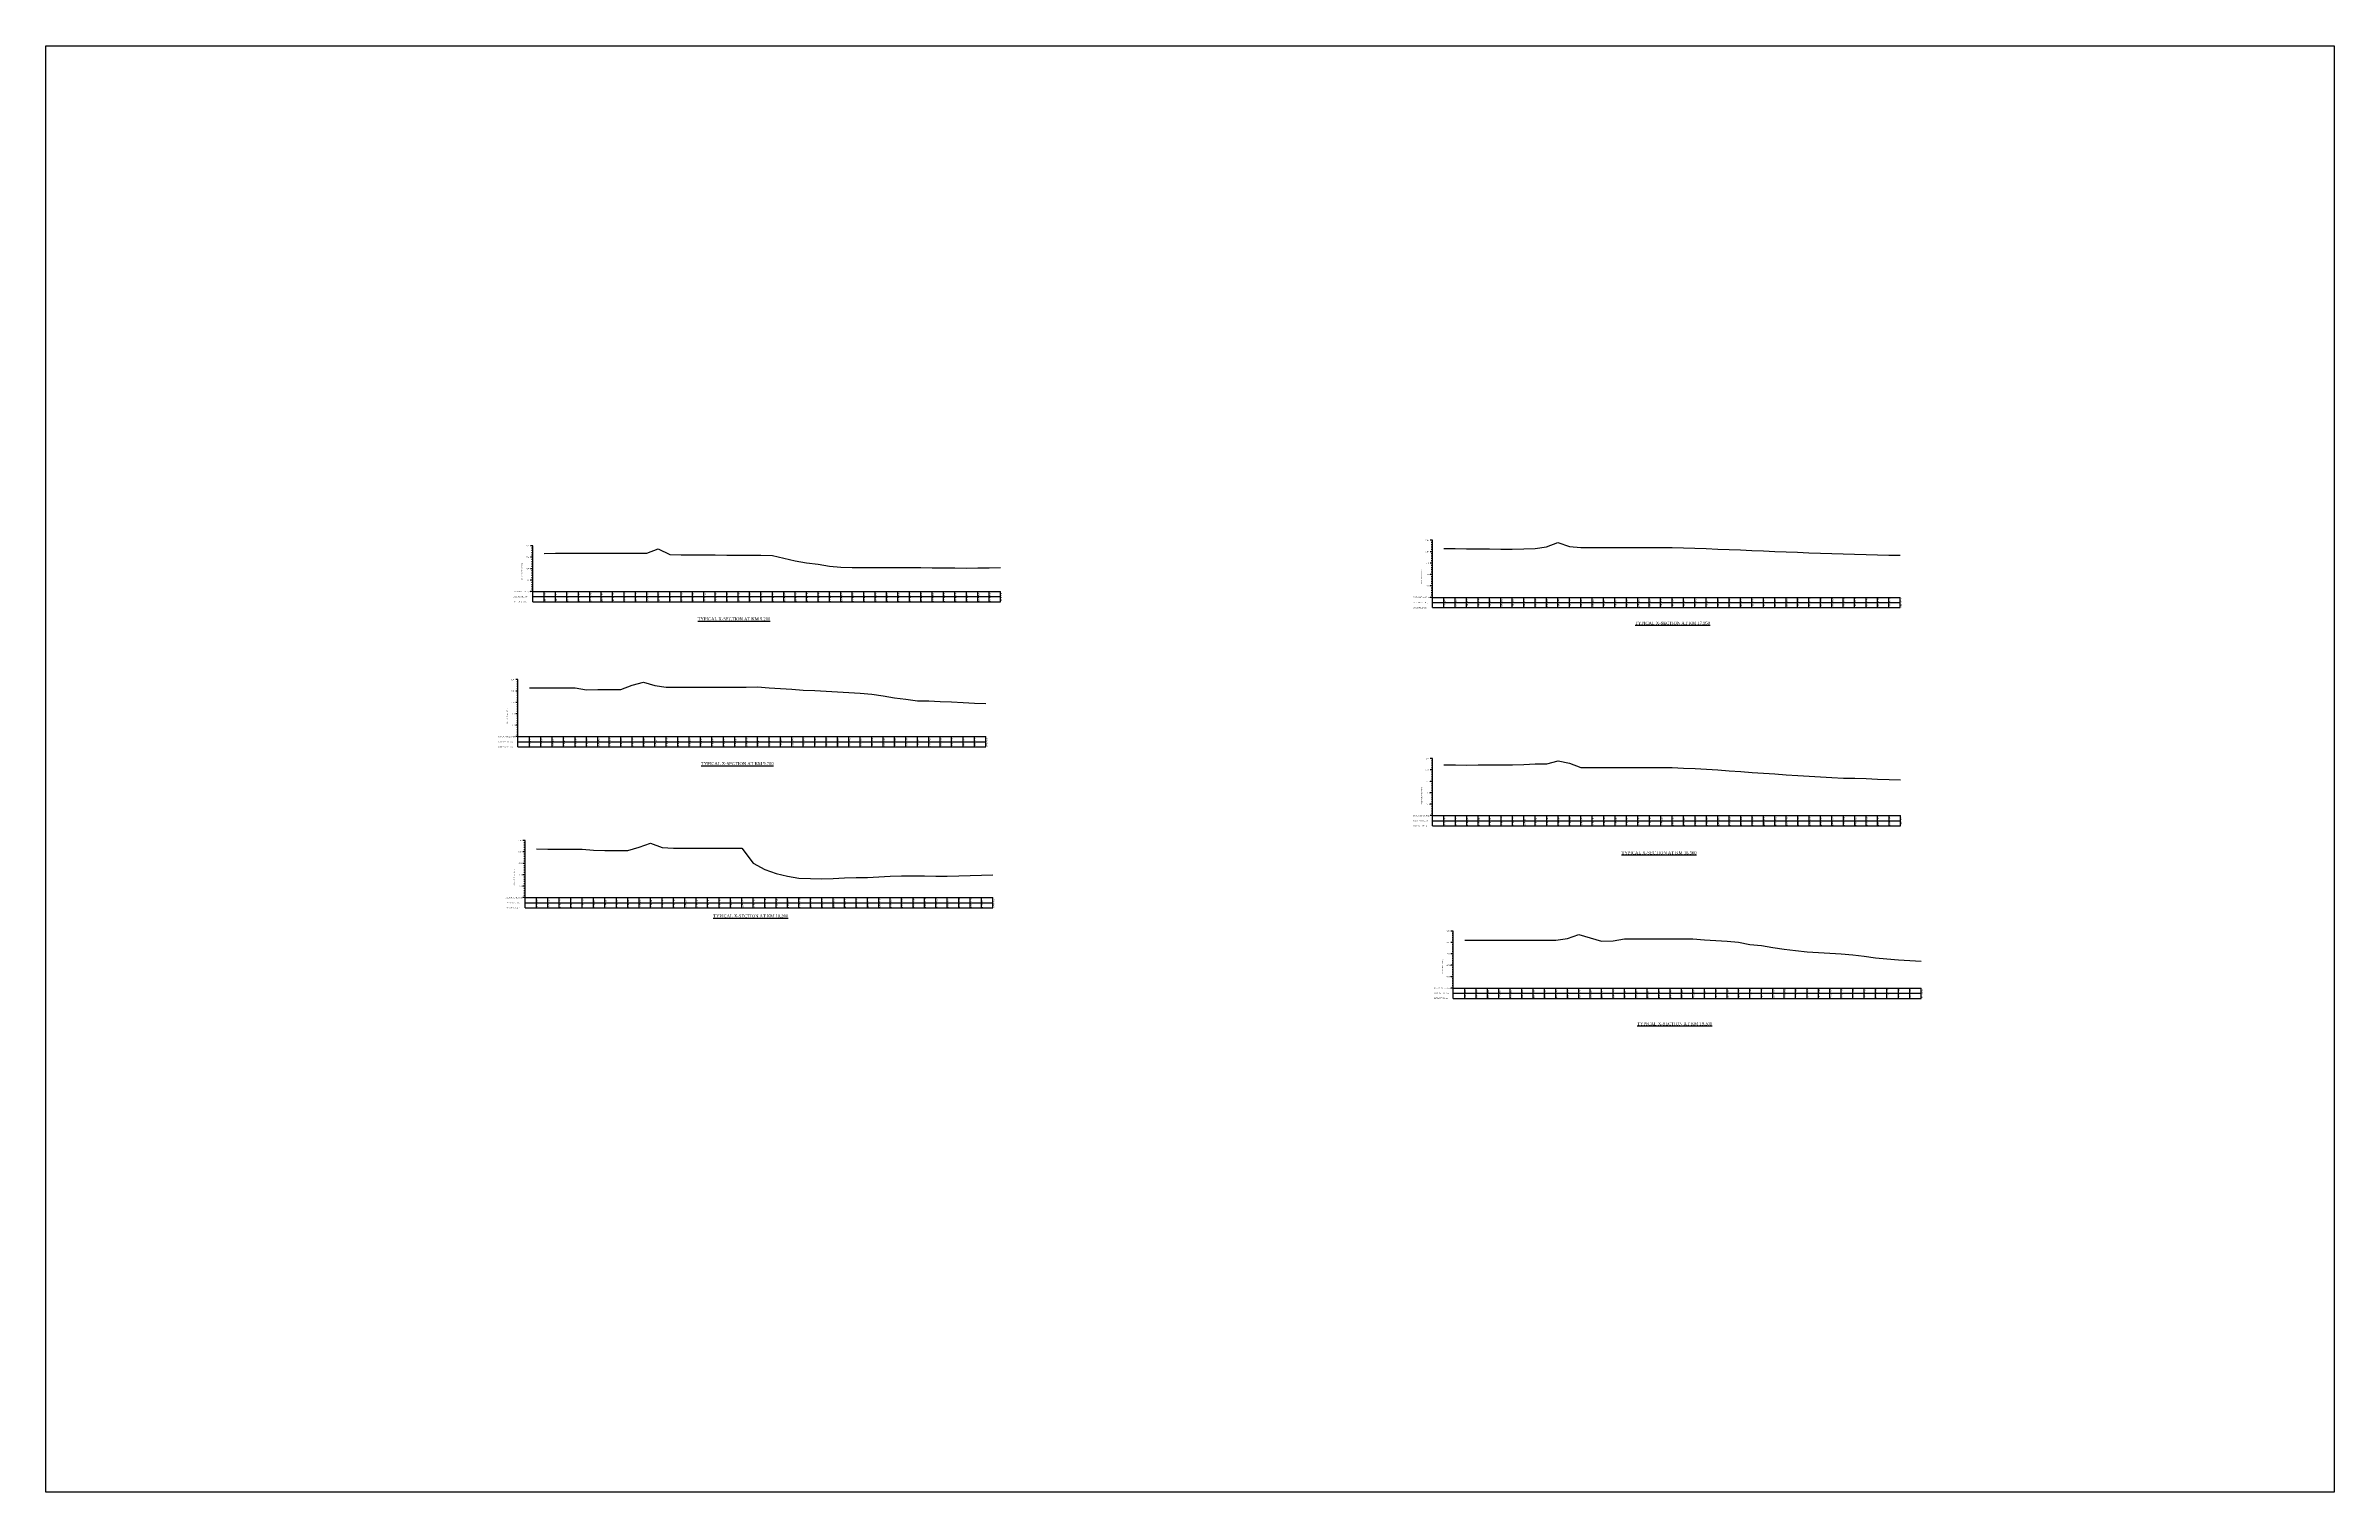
# Model space of a CAD drawing. Header units: metres. Extents: x -148477 to 168932, y -55673 to -2736.
# Drawn here: x -66486 to -65483, y -21234 to -20600 of the extents above; entities that cross this region are included whole.
import ezdxf

# ---------------------------------------------------------------- set-up
doc = ezdxf.new("R2010")
doc.units = ezdxf.units.M
doc.styles.add('liza', font='times.ttf', dxfattribs={"height": 2})
doc.styles.get("Standard").update_dxf_attribs({"font": 'times.ttf'})

msp = doc.modelspace()

# ---------------------------------------------------------------- linework, layer by layer
at = {"color": 3, "linetype": 'Continuous', "lineweight": -3, "ltscale": 0.5}
for p, q in [((-66272.4233, -20819.3123), (-66273.4233, -20819.3123)), ((-66272.4233, -20824.3123), (-66273.4233, -20824.3123)), ((-66272.4233, -20820.3123), (-66272.9233, -20820.3123)), ((-66272.4233, -20821.3123), (-66272.9233, -20821.3123)), ((-66272.4233, -20822.3123), (-66272.9233, -20822.3123)), ((-66272.4233, -20823.3123), (-66272.9233, -20823.3123)), ((-66272.4233, -20843.8123), (-66272.4233, -20819.3123)), ((-65878.2593, -20816.8607), (-65879.2593, -20816.8607)), ((-65878.2593, -20821.8607), (-65879.2593, -20821.8607)), ((-65878.2593, -20817.8607), (-65878.7593, -20817.8607)), ((-65878.2593, -20818.8607), (-65878.7593, -20818.8607)), ((-65878.2593, -20819.8607), (-65878.7593, -20819.8607)), ((-65878.2593, -20820.8607), (-65878.7593, -20820.8607)), ((-65878.2593, -20822.8607), (-65878.7593, -20822.8607)), ((-65878.2593, -20823.8607), (-65878.7593, -20823.8607)), ((-65878.2593, -20846.3607), (-65878.2593, -20816.8607)), ((-66272.4233, -20829.3123), (-66273.4233, -20829.3123)), ((-66272.4233, -20834.3123), (-66273.4233, -20834.3123)), ((-66272.4233, -20825.3123), (-66272.9233, -20825.3123)), ((-66272.4233, -20826.3123), (-66272.9233, -20826.3123)), ((-66272.4233, -20827.3123), (-66272.9233, -20827.3123)), ((-66272.4233, -20828.3123), (-66272.9233, -20828.3123)), ((-66272.4233, -20830.3123), (-66272.9233, -20830.3123)), ((-66272.4233, -20831.3123), (-66272.9233, -20831.3123)), ((-66272.4233, -20832.3123), (-66272.9233, -20832.3123)), ((-66272.4233, -20833.3123), (-66272.9233, -20833.3123)), ((-65878.2593, -20826.8607), (-65879.2593, -20826.8607)), ((-65878.2593, -20831.8607), (-65879.2593, -20831.8607)), ((-65878.2593, -20824.8607), (-65878.7593, -20824.8607)), ((-65878.2593, -20825.8607), (-65878.7593, -20825.8607)), ((-65878.2593, -20827.8607), (-65878.7593, -20827.8607)), ((-65878.2593, -20828.8607), (-65878.7593, -20828.8607)), ((-65878.2593, -20829.8607), (-65878.7593, -20829.8607)), ((-65878.2593, -20830.8607), (-65878.7593, -20830.8607)), ((-65878.2593, -20832.8607), (-65878.7593, -20832.8607)), ((-65878.2593, -20833.8607), (-65878.7593, -20833.8607)), ((-65878.2593, -20834.8607), (-65878.7593, -20834.8607)), ((-66272.4233, -20839.3123), (-66273.4233, -20839.3123)), ((-66272.4233, -20835.3123), (-66272.9233, -20835.3123)), ((-66272.4233, -20836.3123), (-66272.9233, -20836.3123)), ((-66272.4233, -20837.3123), (-66272.9233, -20837.3123)), ((-66272.4233, -20838.3123), (-66272.9233, -20838.3123)), ((-66272.4233, -20839.3123), (-66067.4233, -20839.3123)), ((-66272.4233, -20841.5623), (-66067.4233, -20841.5623)), ((-66272.4233, -20843.8123), (-66067.4233, -20843.8123)), ((-66267.4233, -20843.8123), (-66267.4233, -20839.3123)), ((-66262.4233, -20843.8123), (-66262.4233, -20839.3123)), ((-66257.4233, -20843.8123), (-66257.4233, -20839.3123)), ((-66252.4233, -20843.8123), (-66252.4233, -20839.3123)), ((-66247.4233, -20843.8123), (-66247.4233, -20839.3123)), ((-66242.4233, -20843.8123), (-66242.4233, -20839.3123)), ((-66237.4233, -20843.8123), (-66237.4233, -20839.3123)), ((-66232.4233, -20843.8123), (-66232.4233, -20839.3123)), ((-66227.4233, -20843.8123), (-66227.4233, -20839.3123)), ((-66222.4233, -20843.8123), (-66222.4233, -20839.3123)), ((-66217.4233, -20843.8123), (-66217.4233, -20839.3123)), ((-66212.4233, -20843.8123), (-66212.4233, -20839.3123)), ((-66207.4233, -20843.8123), (-66207.4233, -20839.3123)), ((-66202.4233, -20843.8123), (-66202.4233, -20839.3123)), ((-66197.4233, -20843.8123), (-66197.4233, -20839.3123)), ((-66192.4233, -20843.8123), (-66192.4233, -20839.3123)), ((-66187.4233, -20843.8123), (-66187.4233, -20839.3123)), ((-66182.4233, -20843.8123), (-66182.4233, -20839.3123)), ((-66177.4233, -20843.8123), (-66177.4233, -20839.3123)), ((-66172.4233, -20843.8123), (-66172.4233, -20839.3123)), ((-66167.4233, -20843.8123), (-66167.4233, -20839.3123)), ((-66162.4233, -20843.8123), (-66162.4233, -20839.3123)), ((-66157.4233, -20843.8123), (-66157.4233, -20839.3123)), ((-66152.4233, -20843.8123), (-66152.4233, -20839.3123)), ((-66147.4233, -20843.8123), (-66147.4233, -20839.3123)), ((-66142.4233, -20843.8123), (-66142.4233, -20839.3123)), ((-66137.4233, -20843.8123), (-66137.4233, -20839.3123)), ((-66132.4233, -20843.8123), (-66132.4233, -20839.3123)), ((-66127.4233, -20843.8123), (-66127.4233, -20839.3123)), ((-66122.4233, -20843.8123), (-66122.4233, -20839.3123)), ((-66117.4233, -20843.8123), (-66117.4233, -20839.3123)), ((-66112.4233, -20843.8123), (-66112.4233, -20839.3123)), ((-66107.4233, -20843.8123), (-66107.4233, -20839.3123)), ((-66102.4233, -20843.8123), (-66102.4233, -20839.3123)), ((-66097.4233, -20843.8123), (-66097.4233, -20839.3123)), ((-66092.4233, -20843.8123), (-66092.4233, -20839.3123)), ((-66087.4233, -20843.8123), (-66087.4233, -20839.3123)), ((-66082.4233, -20843.8123), (-66082.4233, -20839.3123)), ((-66077.4233, -20843.8123), (-66077.4233, -20839.3123)), ((-66072.4233, -20843.8123), (-66072.4233, -20839.3123)), ((-66067.4233, -20843.8123), (-66067.4233, -20839.3123)), ((-65878.2593, -20836.8607), (-65879.2593, -20836.8607)), ((-65878.2593, -20841.8607), (-65879.2593, -20841.8607)), ((-65878.2593, -20835.8607), (-65878.7593, -20835.8607)), ((-65878.2593, -20837.8607), (-65878.7593, -20837.8607)), ((-65878.2593, -20838.8607), (-65878.7593, -20838.8607)), ((-65878.2593, -20839.8607), (-65878.7593, -20839.8607)), ((-65878.2593, -20840.8607), (-65878.7593, -20840.8607)), ((-65878.2593, -20841.8607), (-65673.2593, -20841.8607)), ((-65878.2593, -20844.1107), (-65673.2593, -20844.1107)), ((-65873.2593, -20846.3607), (-65873.2593, -20841.8607)), ((-65868.2593, -20846.3607), (-65868.2593, -20841.8607)), ((-65863.2593, -20846.3607), (-65863.2593, -20841.8607)), ((-65858.2593, -20846.3607), (-65858.2593, -20841.8607)), ((-65853.2593, -20846.3607), (-65853.2593, -20841.8607)), ((-65848.2593, -20846.3607), (-65848.2593, -20841.8607)), ((-65843.2593, -20846.3607), (-65843.2593, -20841.8607)), ((-65838.2593, -20846.3607), (-65838.2593, -20841.8607)), ((-65833.2593, -20846.3607), (-65833.2593, -20841.8607)), ((-65828.2593, -20846.3607), (-65828.2593, -20841.8607)), ((-65823.2593, -20846.3607), (-65823.2593, -20841.8607)), ((-65818.2593, -20846.3607), (-65818.2593, -20841.8607)), ((-65813.2593, -20846.3607), (-65813.2593, -20841.8607)), ((-65808.2593, -20846.3607), (-65808.2593, -20841.8607)), ((-65803.2593, -20846.3607), (-65803.2593, -20841.8607)), ((-65798.2593, -20846.3607), (-65798.2593, -20841.8607)), ((-65793.2593, -20846.3607), (-65793.2593, -20841.8607)), ((-65788.2593, -20846.3607), (-65788.2593, -20841.8607)), ((-65783.2593, -20846.3607), (-65783.2593, -20841.8607)), ((-65778.2593, -20846.3607), (-65778.2593, -20841.8607)), ((-65773.2593, -20846.3607), (-65773.2593, -20841.8607)), ((-65768.2593, -20846.3607), (-65768.2593, -20841.8607)), ((-65763.2593, -20846.3607), (-65763.2593, -20841.8607)), ((-65758.2593, -20846.3607), (-65758.2593, -20841.8607)), ((-65753.2593, -20846.3607), (-65753.2593, -20841.8607)), ((-65748.2593, -20846.3607), (-65748.2593, -20841.8607)), ((-65743.2593, -20846.3607), (-65743.2593, -20841.8607)), ((-65738.2593, -20846.3607), (-65738.2593, -20841.8607)), ((-65733.2593, -20846.3607), (-65733.2593, -20841.8607)), ((-65728.2593, -20846.3607), (-65728.2593, -20841.8607)), ((-65723.2593, -20846.3607), (-65723.2593, -20841.8607)), ((-65718.2593, -20846.3607), (-65718.2593, -20841.8607)), ((-65713.2593, -20846.3607), (-65713.2593, -20841.8607)), ((-65708.2593, -20846.3607), (-65708.2593, -20841.8607)), ((-65703.2593, -20846.3607), (-65703.2593, -20841.8607)), ((-65698.2593, -20846.3607), (-65698.2593, -20841.8607)), ((-65693.2593, -20846.3607), (-65693.2593, -20841.8607)), ((-65688.2593, -20846.3607), (-65688.2593, -20841.8607)), ((-65683.2593, -20846.3607), (-65683.2593, -20841.8607)), ((-65678.2593, -20846.3607), (-65678.2593, -20841.8607)), ((-65673.2593, -20846.3607), (-65673.2593, -20841.8607)), ((-65878.2593, -20846.3607), (-65673.2593, -20846.3607)), ((-66278.8962, -20877.9193), (-66279.8962, -20877.9193)), ((-66278.8962, -20882.9193), (-66279.8962, -20882.9193)), ((-66278.8962, -20878.9193), (-66279.3962, -20878.9193)), ((-66278.8962, -20879.9193), (-66279.3962, -20879.9193)), ((-66278.8962, -20880.9193), (-66279.3962, -20880.9193)), ((-66278.8962, -20881.9193), (-66279.3962, -20881.9193)), ((-66278.8962, -20883.9193), (-66279.3962, -20883.9193)), ((-66278.8962, -20884.9193), (-66279.3962, -20884.9193)), ((-66278.8962, -20907.4193), (-66278.8962, -20877.9193)), ((-66278.8962, -20887.9193), (-66279.8962, -20887.9193)), ((-66278.8962, -20892.9193), (-66279.8962, -20892.9193)), ((-66278.8962, -20885.9193), (-66279.3962, -20885.9193)), ((-66278.8962, -20886.9193), (-66279.3962, -20886.9193)), ((-66278.8962, -20888.9193), (-66279.3962, -20888.9193)), ((-66278.8962, -20889.9193), (-66279.3962, -20889.9193)), ((-66278.8962, -20890.9193), (-66279.3962, -20890.9193)), ((-66278.8962, -20891.9193), (-66279.3962, -20891.9193)), ((-66278.8962, -20893.9193), (-66279.3962, -20893.9193)), ((-66278.8962, -20894.9193), (-66279.3962, -20894.9193)), ((-66278.8962, -20897.9193), (-66279.8962, -20897.9193)), ((-66278.8962, -20902.9193), (-66279.8962, -20902.9193)), ((-66278.8962, -20895.9193), (-66279.3962, -20895.9193)), ((-66278.8962, -20896.9193), (-66279.3962, -20896.9193)), ((-66278.8962, -20898.9193), (-66279.3962, -20898.9193)), ((-66278.8962, -20899.9193), (-66279.3962, -20899.9193)), ((-66278.8962, -20900.9193), (-66279.3962, -20900.9193)), ((-66278.8962, -20901.9193), (-66279.3962, -20901.9193)), ((-66278.8962, -20902.9193), (-66073.8962, -20902.9193)), ((-66273.8962, -20907.4193), (-66273.8962, -20902.9193)), ((-66268.8962, -20907.4193), (-66268.8962, -20902.9193)), ((-66263.8962, -20907.4193), (-66263.8962, -20902.9193)), ((-66258.8962, -20907.4193), (-66258.8962, -20902.9193)), ((-66253.8962, -20907.4193), (-66253.8962, -20902.9193)), ((-66248.8962, -20907.4193), (-66248.8962, -20902.9193)), ((-66243.8962, -20907.4193), (-66243.8962, -20902.9193)), ((-66238.8962, -20907.4193), (-66238.8962, -20902.9193)), ((-66233.8962, -20907.4193), (-66233.8962, -20902.9193)), ((-66228.8962, -20907.4193), (-66228.8962, -20902.9193)), ((-66223.8962, -20907.4193), (-66223.8962, -20902.9193)), ((-66218.8962, -20907.4193), (-66218.8962, -20902.9193)), ((-66213.8962, -20907.4193), (-66213.8962, -20902.9193)), ((-66208.8962, -20907.4193), (-66208.8962, -20902.9193)), ((-66203.8962, -20907.4193), (-66203.8962, -20902.9193)), ((-66198.8962, -20907.4193), (-66198.8962, -20902.9193)), ((-66193.8962, -20907.4193), (-66193.8962, -20902.9193)), ((-66188.8962, -20907.4193), (-66188.8962, -20902.9193)), ((-66183.8962, -20907.4193), (-66183.8962, -20902.9193)), ((-66178.8962, -20907.4193), (-66178.8962, -20902.9193)), ((-66173.8962, -20907.4193), (-66173.8962, -20902.9193)), ((-66168.8962, -20907.4193), (-66168.8962, -20902.9193)), ((-66163.8962, -20907.4193), (-66163.8962, -20902.9193)), ((-66158.8962, -20907.4193), (-66158.8962, -20902.9193)), ((-66153.8962, -20907.4193), (-66153.8962, -20902.9193)), ((-66148.8962, -20907.4193), (-66148.8962, -20902.9193)), ((-66143.8962, -20907.4193), (-66143.8962, -20902.9193)), ((-66138.8962, -20907.4193), (-66138.8962, -20902.9193)), ((-66133.8962, -20907.4193), (-66133.8962, -20902.9193)), ((-66128.8962, -20907.4193), (-66128.8962, -20902.9193)), ((-66123.8962, -20907.4193), (-66123.8962, -20902.9193)), ((-66118.8962, -20907.4193), (-66118.8962, -20902.9193)), ((-66113.8962, -20907.4193), (-66113.8962, -20902.9193)), ((-66108.8962, -20907.4193), (-66108.8962, -20902.9193)), ((-66103.8962, -20907.4193), (-66103.8962, -20902.9193)), ((-66098.8962, -20907.4193), (-66098.8962, -20902.9193)), ((-66093.8962, -20907.4193), (-66093.8962, -20902.9193)), ((-66088.8962, -20907.4193), (-66088.8962, -20902.9193)), ((-66083.8962, -20907.4193), (-66083.8962, -20902.9193)), ((-66078.8962, -20907.4193), (-66078.8962, -20902.9193)), ((-66073.8962, -20907.4193), (-66073.8962, -20902.9193)), ((-66278.8962, -20905.1693), (-66073.8962, -20905.1693)), ((-66278.8962, -20907.4193), (-66073.8962, -20907.4193)), ((-65878.1869, -20912.5295), (-65879.1869, -20912.5295)), ((-65878.1869, -20913.5295), (-65878.6869, -20913.5295)), ((-65878.1869, -20914.5295), (-65878.6869, -20914.5295)), ((-65878.1869, -20942.0295), (-65878.1869, -20912.5295)), ((-65878.1869, -20917.5295), (-65879.1869, -20917.5295)), ((-65878.1869, -20922.5295), (-65879.1869, -20922.5295)), ((-65878.1869, -20915.5295), (-65878.6869, -20915.5295)), ((-65878.1869, -20916.5295), (-65878.6869, -20916.5295)), ((-65878.1869, -20918.5295), (-65878.6869, -20918.5295)), ((-65878.1869, -20919.5295), (-65878.6869, -20919.5295)), ((-65878.1869, -20920.5295), (-65878.6869, -20920.5295)), ((-65878.1869, -20921.5295), (-65878.6869, -20921.5295)), ((-65878.1869, -20923.5295), (-65878.6869, -20923.5295)), ((-65878.1869, -20924.5295), (-65878.6869, -20924.5295)), ((-65878.1869, -20927.5295), (-65879.1869, -20927.5295)), ((-65878.1869, -20932.5295), (-65879.1869, -20932.5295)), ((-65878.1869, -20925.5295), (-65878.6869, -20925.5295)), ((-65878.1869, -20926.5295), (-65878.6869, -20926.5295)), ((-65878.1869, -20928.5295), (-65878.6869, -20928.5295)), ((-65878.1869, -20929.5295), (-65878.6869, -20929.5295)), ((-65878.1869, -20930.5295), (-65878.6869, -20930.5295)), ((-65878.1869, -20931.5295), (-65878.6869, -20931.5295)), ((-65878.1869, -20933.5295), (-65878.6869, -20933.5295)), ((-65878.1869, -20934.5295), (-65878.6869, -20934.5295)), ((-65878.1869, -20937.5295), (-65879.1869, -20937.5295)), ((-65878.1869, -20935.5295), (-65878.6869, -20935.5295)), ((-65878.1869, -20936.5295), (-65878.6869, -20936.5295)), ((-65878.1869, -20937.5295), (-65673.1869, -20937.5295)), ((-65878.1869, -20939.7795), (-65673.1869, -20939.7795)), ((-65878.1869, -20942.0295), (-65673.1869, -20942.0295)), ((-65873.1869, -20942.0295), (-65873.1869, -20937.5295)), ((-65868.1869, -20942.0295), (-65868.1869, -20937.5295)), ((-65863.1869, -20942.0295), (-65863.1869, -20937.5295)), ((-65858.1869, -20942.0295), (-65858.1869, -20937.5295)), ((-65853.1869, -20942.0295), (-65853.1869, -20937.5295)), ((-65848.1869, -20942.0295), (-65848.1869, -20937.5295)), ((-65843.1869, -20942.0295), (-65843.1869, -20937.5295)), ((-65838.1869, -20942.0295), (-65838.1869, -20937.5295)), ((-65833.1869, -20942.0295), (-65833.1869, -20937.5295)), ((-65828.1869, -20942.0295), (-65828.1869, -20937.5295)), ((-65823.1869, -20942.0295), (-65823.1869, -20937.5295)), ((-65818.1869, -20942.0295), (-65818.1869, -20937.5295)), ((-65813.1869, -20942.0295), (-65813.1869, -20937.5295)), ((-65808.1869, -20942.0295), (-65808.1869, -20937.5295)), ((-65803.1869, -20942.0295), (-65803.1869, -20937.5295)), ((-65798.1869, -20942.0295), (-65798.1869, -20937.5295)), ((-65793.1869, -20942.0295), (-65793.1869, -20937.5295)), ((-65788.1869, -20942.0295), (-65788.1869, -20937.5295)), ((-65783.1869, -20942.0295), (-65783.1869, -20937.5295)), ((-65778.1869, -20942.0295), (-65778.1869, -20937.5295)), ((-65773.1869, -20942.0295), (-65773.1869, -20937.5295)), ((-65768.1869, -20942.0295), (-65768.1869, -20937.5295)), ((-65763.1869, -20942.0295), (-65763.1869, -20937.5295)), ((-65758.1869, -20942.0295), (-65758.1869, -20937.5295)), ((-65753.1869, -20942.0295), (-65753.1869, -20937.5295)), ((-65748.1869, -20942.0295), (-65748.1869, -20937.5295)), ((-65743.1869, -20942.0295), (-65743.1869, -20937.5295)), ((-65738.1869, -20942.0295), (-65738.1869, -20937.5295)), ((-65733.1869, -20942.0295), (-65733.1869, -20937.5295)), ((-65728.1869, -20942.0295), (-65728.1869, -20937.5295)), ((-65723.1869, -20942.0295), (-65723.1869, -20937.5295)), ((-65718.1869, -20942.0295), (-65718.1869, -20937.5295)), ((-65713.1869, -20942.0295), (-65713.1869, -20937.5295)), ((-65708.1869, -20942.0295), (-65708.1869, -20937.5295)), ((-65703.1869, -20942.0295), (-65703.1869, -20937.5295)), ((-65698.1869, -20942.0295), (-65698.1869, -20937.5295)), ((-65693.1869, -20942.0295), (-65693.1869, -20937.5295)), ((-65688.1869, -20942.0295), (-65688.1869, -20937.5295)), ((-65683.1869, -20942.0295), (-65683.1869, -20937.5295)), ((-65678.1869, -20942.0295), (-65678.1869, -20937.5295)), ((-65673.1869, -20942.0295), (-65673.1869, -20937.5295)), ((-66275.7871, -20948.4605), (-66276.7871, -20948.4605)), ((-66275.7871, -20953.4605), (-66276.7871, -20953.4605)), ((-66275.7871, -20949.4605), (-66276.2871, -20949.4605)), ((-66275.7871, -20950.4605), (-66276.2871, -20950.4605)), ((-66275.7871, -20951.4605), (-66276.2871, -20951.4605)), ((-66275.7871, -20952.4605), (-66276.2871, -20952.4605)), ((-66275.7871, -20954.4605), (-66276.2871, -20954.4605)), ((-66275.7871, -20977.9605), (-66275.7871, -20948.4605)), ((-66275.7871, -20958.4605), (-66276.7871, -20958.4605)), ((-66275.7871, -20963.4605), (-66276.7871, -20963.4605)), ((-66275.7871, -20955.4605), (-66276.2871, -20955.4605)), ((-66275.7871, -20956.4605), (-66276.2871, -20956.4605)), ((-66275.7871, -20957.4605), (-66276.2871, -20957.4605)), ((-66275.7871, -20959.4605), (-66276.2871, -20959.4605)), ((-66275.7871, -20960.4605), (-66276.2871, -20960.4605)), ((-66275.7871, -20961.4605), (-66276.2871, -20961.4605)), ((-66275.7871, -20962.4605), (-66276.2871, -20962.4605)), ((-66275.7871, -20964.4605), (-66276.2871, -20964.4605)), ((-66275.7871, -20968.4605), (-66276.7871, -20968.4605)), ((-66275.7871, -20973.4605), (-66276.7871, -20973.4605)), ((-66275.7871, -20965.4605), (-66276.2871, -20965.4605)), ((-66275.7871, -20966.4605), (-66276.2871, -20966.4605)), ((-66275.7871, -20967.4605), (-66276.2871, -20967.4605)), ((-66275.7871, -20969.4605), (-66276.2871, -20969.4605)), ((-66275.7871, -20970.4605), (-66276.2871, -20970.4605)), ((-66275.7871, -20971.4605), (-66276.2871, -20971.4605)), ((-66275.7871, -20972.4605), (-66276.2871, -20972.4605)), ((-66275.7871, -20973.4605), (-66070.7871, -20973.4605)), ((-66270.7871, -20977.9605), (-66270.7871, -20973.4605)), ((-66265.7871, -20977.9605), (-66265.7871, -20973.4605)), ((-66260.7871, -20977.9605), (-66260.7871, -20973.4605)), ((-66255.7871, -20977.9605), (-66255.7871, -20973.4605)), ((-66250.7871, -20977.9605), (-66250.7871, -20973.4605)), ((-66245.7871, -20977.9605), (-66245.7871, -20973.4605)), ((-66240.7871, -20977.9605), (-66240.7871, -20973.4605)), ((-66235.7871, -20977.9605), (-66235.7871, -20973.4605)), ((-66230.7871, -20977.9605), (-66230.7871, -20973.4605)), ((-66225.7871, -20977.9605), (-66225.7871, -20973.4605)), ((-66220.7871, -20977.9605), (-66220.7871, -20973.4605)), ((-66215.7871, -20977.9605), (-66215.7871, -20973.4605)), ((-66210.7871, -20977.9605), (-66210.7871, -20973.4605)), ((-66205.7871, -20977.9605), (-66205.7871, -20973.4605)), ((-66200.7871, -20977.9605), (-66200.7871, -20973.4605)), ((-66195.7871, -20977.9605), (-66195.7871, -20973.4605)), ((-66190.7871, -20977.9605), (-66190.7871, -20973.4605)), ((-66185.7871, -20977.9605), (-66185.7871, -20973.4605)), ((-66180.7871, -20977.9605), (-66180.7871, -20973.4605)), ((-66175.7871, -20977.9605), (-66175.7871, -20973.4605)), ((-66170.7871, -20977.9605), (-66170.7871, -20973.4605)), ((-66165.7871, -20977.9605), (-66165.7871, -20973.4605)), ((-66160.7871, -20977.9605), (-66160.7871, -20973.4605)), ((-66155.7871, -20977.9605), (-66155.7871, -20973.4605)), ((-66150.7871, -20977.9605), (-66150.7871, -20973.4605)), ((-66145.7871, -20977.9605), (-66145.7871, -20973.4605)), ((-66140.7871, -20977.9605), (-66140.7871, -20973.4605)), ((-66135.7871, -20977.9605), (-66135.7871, -20973.4605)), ((-66130.7871, -20977.9605), (-66130.7871, -20973.4605)), ((-66125.7871, -20977.9605), (-66125.7871, -20973.4605)), ((-66120.7871, -20977.9605), (-66120.7871, -20973.4605)), ((-66115.7871, -20977.9605), (-66115.7871, -20973.4605)), ((-66110.7871, -20977.9605), (-66110.7871, -20973.4605)), ((-66105.7871, -20977.9605), (-66105.7871, -20973.4605)), ((-66100.7871, -20977.9605), (-66100.7871, -20973.4605)), ((-66095.7871, -20977.9605), (-66095.7871, -20973.4605)), ((-66090.7871, -20977.9605), (-66090.7871, -20973.4605)), ((-66085.7871, -20977.9605), (-66085.7871, -20973.4605)), ((-66080.7871, -20977.9605), (-66080.7871, -20973.4605)), ((-66075.7871, -20977.9605), (-66075.7871, -20973.4605)), ((-66070.7871, -20977.9605), (-66070.7871, -20973.4605)), ((-66275.7871, -20975.7105), (-66070.7871, -20975.7105)), ((-66275.7871, -20977.9605), (-66070.7871, -20977.9605)), ((-65869.1114, -20988.1138), (-65870.1114, -20988.1138)), ((-65869.1114, -20993.1138), (-65870.1114, -20993.1138)), ((-65869.1114, -20989.1138), (-65869.6114, -20989.1138)), ((-65869.1114, -20990.1138), (-65869.6114, -20990.1138)), ((-65869.1114, -20991.1138), (-65869.6114, -20991.1138)), ((-65869.1114, -20992.1138), (-65869.6114, -20992.1138)), ((-65869.1114, -20994.1138), (-65869.6114, -20994.1138)), ((-65869.1114, -20995.1138), (-65869.6114, -20995.1138)), ((-65869.1114, -21017.6138), (-65869.1114, -20988.1138)), ((-65869.1114, -20998.1138), (-65870.1114, -20998.1138)), ((-65869.1114, -21003.1138), (-65870.1114, -21003.1138)), ((-65869.1114, -20996.1138), (-65869.6114, -20996.1138)), ((-65869.1114, -20997.1138), (-65869.6114, -20997.1138)), ((-65869.1114, -20999.1138), (-65869.6114, -20999.1138)), ((-65869.1114, -21000.1138), (-65869.6114, -21000.1138)), ((-65869.1114, -21001.1138), (-65869.6114, -21001.1138)), ((-65869.1114, -21002.1138), (-65869.6114, -21002.1138)), ((-65869.1114, -21004.1138), (-65869.6114, -21004.1138)), ((-65869.1114, -21005.1138), (-65869.6114, -21005.1138)), ((-65869.1114, -21008.1138), (-65870.1114, -21008.1138)), ((-65869.1114, -21013.1138), (-65870.1114, -21013.1138)), ((-65869.1114, -21006.1138), (-65869.6114, -21006.1138)), ((-65869.1114, -21007.1138), (-65869.6114, -21007.1138)), ((-65869.1114, -21009.1138), (-65869.6114, -21009.1138)), ((-65869.1114, -21010.1138), (-65869.6114, -21010.1138)), ((-65869.1114, -21011.1138), (-65869.6114, -21011.1138)), ((-65869.1114, -21012.1138), (-65869.6114, -21012.1138)), ((-65869.1114, -21013.1138), (-65664.1114, -21013.1138)), ((-65864.1114, -21017.6138), (-65864.1114, -21013.1138)), ((-65859.1114, -21017.6138), (-65859.1114, -21013.1138)), ((-65854.1114, -21017.6138), (-65854.1114, -21013.1138)), ((-65849.1114, -21017.6138), (-65849.1114, -21013.1138)), ((-65844.1114, -21017.6138), (-65844.1114, -21013.1138)), ((-65839.1114, -21017.6138), (-65839.1114, -21013.1138)), ((-65834.1114, -21017.6138), (-65834.1114, -21013.1138)), ((-65829.1114, -21017.6138), (-65829.1114, -21013.1138)), ((-65824.1114, -21017.6138), (-65824.1114, -21013.1138)), ((-65819.1114, -21017.6138), (-65819.1114, -21013.1138)), ((-65814.1114, -21017.6138), (-65814.1114, -21013.1138)), ((-65809.1114, -21017.6138), (-65809.1114, -21013.1138)), ((-65804.1114, -21017.6138), (-65804.1114, -21013.1138)), ((-65799.1114, -21017.6138), (-65799.1114, -21013.1138)), ((-65794.1114, -21017.6138), (-65794.1114, -21013.1138)), ((-65789.1114, -21017.6138), (-65789.1114, -21013.1138)), ((-65784.1114, -21017.6138), (-65784.1114, -21013.1138)), ((-65779.1114, -21017.6138), (-65779.1114, -21013.1138)), ((-65774.1114, -21017.6138), (-65774.1114, -21013.1138)), ((-65769.1114, -21017.6138), (-65769.1114, -21013.1138)), ((-65764.1114, -21017.6138), (-65764.1114, -21013.1138)), ((-65759.1114, -21017.6138), (-65759.1114, -21013.1138)), ((-65754.1114, -21017.6138), (-65754.1114, -21013.1138)), ((-65749.1114, -21017.6138), (-65749.1114, -21013.1138)), ((-65744.1114, -21017.6138), (-65744.1114, -21013.1138)), ((-65739.1114, -21017.6138), (-65739.1114, -21013.1138)), ((-65734.1114, -21017.6138), (-65734.1114, -21013.1138)), ((-65729.1114, -21017.6138), (-65729.1114, -21013.1138)), ((-65724.1114, -21017.6138), (-65724.1114, -21013.1138)), ((-65719.1114, -21017.6138), (-65719.1114, -21013.1138)), ((-65714.1114, -21017.6138), (-65714.1114, -21013.1138)), ((-65709.1114, -21017.6138), (-65709.1114, -21013.1138)), ((-65704.1114, -21017.6138), (-65704.1114, -21013.1138)), ((-65699.1114, -21017.6138), (-65699.1114, -21013.1138)), ((-65694.1114, -21017.6138), (-65694.1114, -21013.1138)), ((-65689.1114, -21017.6138), (-65689.1114, -21013.1138)), ((-65684.1114, -21017.6138), (-65684.1114, -21013.1138)), ((-65679.1114, -21017.6138), (-65679.1114, -21013.1138)), ((-65674.1114, -21017.6138), (-65674.1114, -21013.1138)), ((-65669.1114, -21017.6138), (-65669.1114, -21013.1138)), ((-65664.1114, -21017.6138), (-65664.1114, -21013.1138)), ((-65869.1114, -21015.3638), (-65664.1114, -21015.3638)), ((-65869.1114, -21017.6138), (-65664.1114, -21017.6138))]:
    msp.add_line(p, q, dxfattribs=at)
msp.add_lwpolyline([(-66485.7783, -20600.1301), (-65483.1371, -20600.1301), (-65483.1371, -21234.0533), (-66485.7783, -21234.0533)], close=True, dxfattribs=at)
for points in [[(-66267.4233, -20822.6223), (-66262.4233, -20822.5723), (-66257.4233, -20822.5323), (-66252.4233, -20822.5123), (-66247.4233, -20822.5023), (-66242.4233, -20822.5123), (-66237.4233, -20822.5323), (-66232.4233, -20822.5423), (-66227.4233, -20822.5623), (-66222.4233, -20822.5523), (-66217.4233, -20820.5623), (-66212.4233, -20823.0323), (-66207.4233, -20823.2723), (-66202.4233, -20823.2923), (-66197.4233, -20823.2923), (-66192.4233, -20823.3023), (-66187.4233, -20823.3523), (-66182.4233, -20823.4023), (-66177.4233, -20823.4123), (-66172.4233, -20823.4323), (-66167.4233, -20823.4523), (-66162.4233, -20824.7523), (-66157.4233, -20825.8423), (-66152.4233, -20826.7023), (-66147.4233, -20827.3923), (-66142.4233, -20828.1423), (-66137.4233, -20828.6523), (-66132.4233, -20828.7723), (-66127.4233, -20828.8023), (-66122.4233, -20828.8123), (-66117.4233, -20828.8323), (-66112.4233, -20828.8123), (-66107.4233, -20828.8023), (-66102.4233, -20828.8123), (-66097.4233, -20828.8623), (-66092.4233, -20828.9123), (-66087.4233, -20829.0023), (-66082.4233, -20829.0423), (-66077.4233, -20828.9923), (-66072.4233, -20828.9723), (-66067.4233, -20828.8123)], [(-65873.2593, -20820.4607), (-65868.2593, -20820.5107), (-65863.2593, -20820.5607), (-65858.2593, -20820.6207), (-65853.2593, -20820.6707), (-65848.2593, -20820.6807), (-65843.2593, -20820.6807), (-65838.2593, -20820.5907), (-65833.2593, -20820.5007), (-65828.2593, -20819.6807), (-65823.2593, -20817.8007), (-65818.2593, -20819.5607), (-65813.2593, -20820.0407), (-65808.2593, -20820.0507), (-65803.2593, -20820.0507), (-65798.2593, -20820.0507), (-65793.2593, -20820.0407), (-65788.2593, -20820.0107), (-65783.2593, -20819.9807), (-65778.2593, -20819.9807), (-65773.2593, -20819.9807), (-65768.2593, -20820.1507), (-65763.2593, -20820.3307), (-65758.2593, -20820.5107), (-65753.2593, -20820.7107), (-65748.2593, -20820.9007), (-65743.2593, -20821.0907), (-65738.2593, -20821.3007), (-65733.2593, -20821.5107), (-65728.2593, -20821.7307), (-65723.2593, -20821.9207), (-65718.2593, -20822.1307), (-65713.2593, -20822.3207), (-65708.2593, -20822.5007), (-65703.2593, -20822.6607), (-65698.2593, -20822.8007), (-65693.2593, -20822.9107), (-65688.2593, -20823.0407), (-65683.2593, -20823.1907), (-65678.2593, -20823.3107), (-65673.2593, -20823.4107)], [(-66273.8962, -20881.5193), (-66268.8962, -20881.5393), (-66263.8962, -20881.5593), (-66258.8962, -20881.5293), (-66253.8962, -20881.5393), (-66248.8962, -20882.3493), (-66243.8962, -20882.2893), (-66238.8962, -20882.2793), (-66233.8962, -20882.2893), (-66228.8962, -20880.3993), (-66223.8962, -20878.9893), (-66218.8962, -20880.5493), (-66213.8962, -20881.1793), (-66208.8962, -20881.1893), (-66203.8962, -20881.1993), (-66198.8962, -20881.2193), (-66193.8962, -20881.2293), (-66188.8962, -20881.2293), (-66183.8962, -20881.2293), (-66178.8962, -20881.1793), (-66173.8962, -20881.1293), (-66168.8962, -20881.4493), (-66163.8962, -20881.8393), (-66158.8962, -20882.1593), (-66153.8962, -20882.5033), (-66148.8962, -20882.7293), (-66143.8962, -20883.0093), (-66138.8962, -20883.2793), (-66133.8962, -20883.5793), (-66128.8962, -20883.8793), (-66123.8962, -20884.2593), (-66118.8962, -20885.0493), (-66113.8962, -20885.8393), (-66108.8962, -20886.5593), (-66103.8962, -20887.2293), (-66098.8962, -20887.2493), (-66093.8962, -20887.4493), (-66088.8962, -20887.6493), (-66083.8962, -20887.9293), (-66078.8962, -20888.1993), (-66073.8962, -20888.3993)], [(-65873.1869, -20915.2695), (-65868.1869, -20915.3295), (-65863.1869, -20915.3795), (-65858.1869, -20915.3295), (-65853.1869, -20915.2695), (-65848.1869, -20915.2595), (-65843.1869, -20915.2495), (-65838.1869, -20915.0595), (-65833.1869, -20914.8695), (-65828.1869, -20914.8495), (-65823.1869, -20913.5695), (-65818.1869, -20914.5195), (-65813.1869, -20916.4795), (-65808.1869, -20916.4295), (-65803.1869, -20916.3795), (-65798.1869, -20916.3795), (-65793.1869, -20916.3895), (-65788.1869, -20916.3895), (-65783.1869, -20916.3895), (-65778.1869, -20916.3995), (-65773.1869, -20916.3995), (-65768.1869, -20916.6595), (-65763.1869, -20916.9095), (-65758.1869, -20917.1895), (-65753.1869, -20917.5095), (-65748.1869, -20917.8595), (-65743.1869, -20918.2195), (-65738.1869, -20918.6095), (-65733.1869, -20918.9595), (-65728.1869, -20919.2495), (-65723.1869, -20919.6095), (-65718.1869, -20919.9395), (-65713.1869, -20920.2495), (-65708.1869, -20920.5795), (-65703.1869, -20920.8795), (-65698.1869, -20921.0695), (-65693.1869, -20921.1195), (-65688.1869, -20921.3095), (-65683.1869, -20921.5295), (-65678.1869, -20921.6895), (-65673.1869, -20921.7895)], [(-66270.7871, -20952.1405), (-66265.7871, -20952.1905), (-66260.7871, -20952.2405), (-66255.7871, -20952.2305), (-66250.7871, -20952.2205), (-66245.7871, -20952.7005), (-66240.7871, -20952.7805), (-66235.7871, -20952.7705), (-66230.7871, -20952.7605), (-66225.7871, -20951.3405), (-66220.7871, -20949.5605), (-66215.7871, -20951.5005), (-66210.7871, -20951.8005), (-66205.7871, -20951.7905), (-66200.7871, -20951.7805), (-66195.7871, -20951.8005), (-66190.7871, -20951.8205), (-66185.7871, -20951.7905), (-66180.7871, -20951.7605), (-66175.7871, -20958.3405), (-66170.7871, -20961.2005), (-66165.7871, -20962.9005), (-66160.7871, -20963.9905), (-66155.7871, -20964.8705), (-66150.7871, -20965.1305), (-66145.7871, -20965.1905), (-66140.7871, -20965.0405), (-66135.7871, -20964.8205), (-66130.7871, -20964.6605), (-66125.7871, -20964.5905), (-66120.7871, -20964.3305), (-66115.7871, -20964.0305), (-66110.7871, -20963.9505), (-66105.7871, -20963.8905), (-66100.7871, -20963.9705), (-66095.7871, -20964.1005), (-66090.7871, -20964.0805), (-66085.7871, -20963.9705), (-66080.7871, -20963.8005), (-66075.7871, -20963.5905), (-66070.7871, -20963.5305)], [(-65864.1114, -20992.0638), (-65859.1114, -20992.0638), (-65854.1114, -20992.0738), (-65849.1114, -20992.0638), (-65844.1114, -20992.0538), (-65839.1114, -20992.0938), (-65834.1114, -20992.1338), (-65829.1114, -20992.1438), (-65824.1114, -20992.1638), (-65819.1114, -20991.3938), (-65814.1114, -20989.6938), (-65809.1114, -20991.0238), (-65804.1114, -20992.5038), (-65799.1114, -20992.3438), (-65794.1114, -20991.5038), (-65789.1114, -20991.5038), (-65784.1114, -20991.5038), (-65779.1114, -20991.4938), (-65774.1114, -20991.4938), (-65769.1114, -20991.5138), (-65764.1114, -20991.5338), (-65759.1114, -20991.8938), (-65754.1114, -20992.2338), (-65749.1114, -20992.5938), (-65744.1114, -20992.9238), (-65739.1114, -20993.9338), (-65734.1114, -20994.4838), (-65729.1114, -20995.3838), (-65724.1114, -20996.0338), (-65719.1114, -20996.5938), (-65714.1114, -20997.2038), (-65709.1114, -20997.5738), (-65704.1114, -20997.8038), (-65699.1114, -20998.1138), (-65694.1114, -20998.5238), (-65689.1114, -20999.0938), (-65684.1114, -20999.8738), (-65679.1114, -21000.3238), (-65674.1114, -21000.7738), (-65669.1114, -21001.0138), (-65664.1114, -21001.3538)]]:
    msp.add_lwpolyline(points, dxfattribs=at)

# ---------------------------------------------------------------- texts
at = {"color": 3, "linetype": 'Continuous', "lineweight": -3, "ltscale": 0.5, "char_height": 0.5, "attachment_point": 1, "style": 'liza'}
for s, insert, width in [('0.00', (-66275.4233, -20824.0623), 2), ('5.00', (-66275.4233, -20819.0623), 2), ('0.00', (-65881.2593, -20821.6107), 2), ('5.00', (-65881.2593, -20816.6107), 2), ('-5.00', (-66275.4233, -20829.0623), 2), ('-10.00', (-66275.4233, -20834.0623), 2), ('-5.00', (-65881.2593, -20826.6107), 2), ('-10.00', (-65881.2593, -20831.6107), 2), ('DATUM AT -15.00 (m)', (-66280.9233, -20839.0623), 7.5), ('EXISTING R.L. (m)', (-66280.9233, -20841.3123), 7.5), ('DISTANCE IN (m)', (-66280.9233, -20843.5623), 7.5), ('DATUM AT -20.00 (m)', (-65886.7593, -20841.6107), 7.5), ('EXISTING R.L. (m)', (-65886.7593, -20843.8607), 7.5), ('-15.00', (-65881.2593, -20836.6107), 2), ('DISTANCE IN (m)', (-65886.7593, -20846.1107), 7.5), ('0.00', (-66281.8962, -20882.6693), 2), ('5.00', (-66281.8962, -20877.6693), 2), ('-5.00', (-66281.8962, -20887.6693), 2), ('-10.00', (-66281.8962, -20892.6693), 2), ('DATUM AT -20.00 (m)', (-66287.3962, -20902.6693), 7.5), ('EXISTING R.L. (m)', (-66287.3962, -20904.9193), 7.5), ('-15.00', (-66281.8962, -20897.6693), 2), ('DISTANCE IN (m)', (-66287.3962, -20907.1693), 7.5), ('5.00', (-65881.1869, -20912.2795), 2), ('-5.00', (-65881.1869, -20922.2795), 2), ('0.00', (-65881.1869, -20917.2795), 2), ('-10.00', (-65881.1869, -20927.2795), 2), ('-15.00', (-65881.1869, -20932.2795), 2), ('DATUM AT -20.00 (m)', (-65886.6869, -20937.2795), 7.5), ('EXISTING R.L. (m)', (-65886.6869, -20939.5295), 7.5), ('DISTANCE IN (m)', (-65886.6869, -20941.7795), 7.5), ('0.00', (-66278.7871, -20953.2105), 2), ('5.00', (-66278.7871, -20948.2105), 2), ('-5.00', (-66278.7871, -20958.2105), 2), ('-10.00', (-66278.7871, -20963.2105), 2), ('DATUM AT -20.00 (m)', (-66284.2871, -20973.2105), 7.5), ('-15.00', (-66278.7871, -20968.2105), 2), ('EXISTING R.L. (m)', (-66284.2871, -20975.4605), 7.5), ('DISTANCE IN (m)', (-66284.2871, -20977.7105), 7.5), ('0.00', (-65872.1114, -20992.8638), 2), ('5.00', (-65872.1114, -20987.8638), 2), ('-5.00', (-65872.1114, -20997.8638), 2), ('-10.00', (-65872.1114, -21002.8638), 2), ('DATUM AT -20.00 (m)', (-65877.6114, -21012.8638), 7.5), ('EXISTING R.L. (m)', (-65877.6114, -21015.1138), 7.5), ('-15.00', (-65872.1114, -21007.8638), 2), ('DISTANCE IN (m)', (-65877.6114, -21017.3638), 7.5)]:
    msp.add_mtext(s, dxfattribs=dict(at, insert=insert, width=width))
at = {"color": 3, "linetype": 'Continuous', "lineweight": -3, "ltscale": 0.5, "char_height": 0.5, "attachment_point": 1, "rotation": 90, "style": 'liza'}
for s, insert, width in [('ELEVATION (m PWD)', (-66277.4233, -20834.3123), 10), ('ELEVATION (m PWD)', (-65883.2593, -20836.8607), 10), ('0.00', (-66267.3233, -20843.7123), 2.15), ('1.69', (-66267.3233, -20841.4623), 2.15), ('5.00', (-66262.3233, -20843.7123), 2.15), ('1.74', (-66262.3233, -20841.4623), 2.15), ('1.78', (-66257.3233, -20841.4623), 2.15), ('10.00', (-66257.3233, -20843.7123), 2.15), ('1.80', (-66252.3233, -20841.4623), 2.15), ('15.00', (-66252.3233, -20843.7123), 2.15), ('1.81', (-66247.3233, -20841.4623), 2.15), ('20.00', (-66247.3233, -20843.7123), 2.15), ('1.80', (-66242.3233, -20841.4623), 2.15), ('25.00', (-66242.3233, -20843.7123), 2.15), ('1.78', (-66237.3233, -20841.4623), 2.15), ('30.00', (-66237.3233, -20843.7123), 2.15), ('35.00', (-66232.3233, -20843.7123), 2.15), ('1.77', (-66232.3233, -20841.4623), 2.15), ('40.00', (-66227.3233, -20843.7123), 2.15), ('1.75', (-66227.3233, -20841.4623), 2.15), ('45.00', (-66222.3233, -20843.7123), 2.15), ('1.76', (-66222.3233, -20841.4623), 2.15), ('50.00', (-66217.3233, -20843.7123), 2.15), ('3.75', (-66217.3233, -20841.4623), 2.15), ('1.28', (-66212.3233, -20841.4623), 2.15), ('55.00', (-66212.3233, -20843.7123), 2.15), ('1.04', (-66207.3233, -20841.4623), 2.15), ('60.00', (-66207.3233, -20843.7123), 2.15), ('1.02', (-66202.3233, -20841.4623), 2.15), ('65.00', (-66202.3233, -20843.7123), 2.15), ('1.02', (-66197.3233, -20841.4623), 2.15), ('70.00', (-66197.3233, -20843.7123), 2.15), ('1.01', (-66192.3233, -20841.4623), 2.15), ('75.00', (-66192.3233, -20843.7123), 2.15), ('0.96', (-66187.3233, -20841.4623), 2.15), ('80.00', (-66187.3233, -20843.7123), 2.15), ('0.91', (-66182.3233, -20841.4623), 2.15), ('85.00', (-66182.3233, -20843.7123), 2.15), ('0.90', (-66177.3233, -20841.4623), 2.15), ('90.00', (-66177.3233, -20843.7123), 2.15), ('0.88', (-66172.3233, -20841.4623), 2.15), ('95.00', (-66172.3233, -20843.7123), 2.15), ('0.86', (-66167.3233, -20841.4623), 2.15), ('100.00', (-66167.3233, -20843.7123), 2.15), ('-0.44', (-66162.3233, -20841.4623), 2.15), ('105.00', (-66162.3233, -20843.7123), 2.15), ('110.00', (-66157.3233, -20843.7123), 2.15), ('-1.53', (-66157.3233, -20841.4623), 2.15), ('115.00', (-66152.3233, -20843.7123), 2.15), ('-2.39', (-66152.3233, -20841.4623), 2.15), ('-3.08', (-66147.3233, -20841.4623), 2.15), ('120.00', (-66147.3233, -20843.7123), 2.15), ('-3.83', (-66142.3233, -20841.4623), 2.15), ('125.00', (-66142.3233, -20843.7123), 2.15), ('130.00', (-66137.3233, -20843.7123), 2.15), ('-4.34', (-66137.3233, -20841.4623), 2.15), ('135.00', (-66132.3233, -20843.7123), 2.15), ('-4.46', (-66132.3233, -20841.4623), 2.15), ('140.00', (-66127.3233, -20843.7123), 2.15), ('-4.49', (-66127.3233, -20841.4623), 2.15), ('-4.50', (-66122.3233, -20841.4623), 2.15), ('145.00', (-66122.3233, -20843.7123), 2.15), ('150.00', (-66117.3233, -20843.7123), 2.15), ('-4.52', (-66117.3233, -20841.4623), 2.15), ('-4.50', (-66112.3233, -20841.4623), 2.15), ('155.00', (-66112.3233, -20843.7123), 2.15), ('160.00', (-66107.3233, -20843.7123), 2.15), ('-4.49', (-66107.3233, -20841.4623), 2.15), ('-4.50', (-66102.3233, -20841.4623), 2.15), ('165.00', (-66102.3233, -20843.7123), 2.15), ('170.00', (-66097.3233, -20843.7123), 2.15), ('-4.55', (-66097.3233, -20841.4623), 2.15), ('-4.60', (-66092.3233, -20841.4623), 2.15), ('175.00', (-66092.3233, -20843.7123), 2.15), ('180.00', (-66087.3233, -20843.7123), 2.15), ('-4.69', (-66087.3233, -20841.4623), 2.15), ('185.00', (-66082.3233, -20843.7123), 2.15), ('-4.73', (-66082.3233, -20841.4623), 2.15), ('-4.68', (-66077.3233, -20841.4623), 2.15), ('190.00', (-66077.3233, -20843.7123), 2.15), ('195.00', (-66072.3233, -20843.7123), 2.15), ('-4.66', (-66072.3233, -20841.4623), 2.15), ('-4.50', (-66067.3233, -20841.4623), 2.15), ('200.00', (-66067.3233, -20843.7123), 2.15), ('1.40', (-65873.1593, -20844.0107), 2.15), ('1.35', (-65868.1593, -20844.0107), 2.15), ('1.30', (-65863.1593, -20844.0107), 2.15), ('10.00', (-65863.1593, -20846.2607), 2.15), ('15.00', (-65858.1593, -20846.2607), 2.15), ('1.24', (-65858.1593, -20844.0107), 2.15), ('20.00', (-65853.1593, -20846.2607), 2.15), ('1.19', (-65853.1593, -20844.0107), 2.15), ('1.18', (-65848.1593, -20844.0107), 2.15), ('25.00', (-65848.1593, -20846.2607), 2.15), ('1.18', (-65843.1593, -20844.0107), 2.15), ('30.00', (-65843.1593, -20846.2607), 2.15), ('35.00', (-65838.1593, -20846.2607), 2.15), ('1.27', (-65838.1593, -20844.0107), 2.15), ('40.00', (-65833.1593, -20846.2607), 2.15), ('1.36', (-65833.1593, -20844.0107), 2.15), ('2.18', (-65828.1593, -20844.0107), 2.15), ('45.00', (-65828.1593, -20846.2607), 2.15), ('4.06', (-65823.1593, -20844.0107), 2.15), ('50.00', (-65823.1593, -20846.2607), 2.15), ('2.30', (-65818.1593, -20844.0107), 2.15), ('55.00', (-65818.1593, -20846.2607), 2.15), ('1.82', (-65813.1593, -20844.0107), 2.15), ('60.00', (-65813.1593, -20846.2607), 2.15), ('1.81', (-65808.1593, -20844.0107), 2.15), ('65.00', (-65808.1593, -20846.2607), 2.15), ('1.81', (-65803.1593, -20844.0107), 2.15), ('70.00', (-65803.1593, -20846.2607), 2.15), ('1.81', (-65798.1593, -20844.0107), 2.15), ('75.00', (-65798.1593, -20846.2607), 2.15), ('1.82', (-65793.1593, -20844.0107), 2.15), ('80.00', (-65793.1593, -20846.2607), 2.15), ('1.85', (-65788.1593, -20844.0107), 2.15), ('85.00', (-65788.1593, -20846.2607), 2.15), ('1.88', (-65783.1593, -20844.0107), 2.15), ('90.00', (-65783.1593, -20846.2607), 2.15), ('1.88', (-65778.1593, -20844.0107), 2.15), ('95.00', (-65778.1593, -20846.2607), 2.15), ('1.88', (-65773.1593, -20844.0107), 2.15), ('100.00', (-65773.1593, -20846.2607), 2.15), ('105.00', (-65768.1593, -20846.2607), 2.15), ('1.71', (-65768.1593, -20844.0107), 2.15), ('110.00', (-65763.1593, -20846.2607), 2.15), ('1.53', (-65763.1593, -20844.0107), 2.15), ('115.00', (-65758.1593, -20846.2607), 2.15), ('1.35', (-65758.1593, -20844.0107), 2.15), ('120.00', (-65753.1593, -20846.2607), 2.15), ('1.15', (-65753.1593, -20844.0107), 2.15), ('0.96', (-65748.1593, -20844.0107), 2.15), ('125.00', (-65748.1593, -20846.2607), 2.15), ('0.77', (-65743.1593, -20844.0107), 2.15), ('130.00', (-65743.1593, -20846.2607), 2.15), ('0.56', (-65738.1593, -20844.0107), 2.15), ('135.00', (-65738.1593, -20846.2607), 2.15), ('0.35', (-65733.1593, -20844.0107), 2.15), ('140.00', (-65733.1593, -20846.2607), 2.15), ('0.13', (-65728.1593, -20844.0107), 2.15), ('145.00', (-65728.1593, -20846.2607), 2.15), ('-0.06', (-65723.1593, -20844.0107), 2.15), ('150.00', (-65723.1593, -20846.2607), 2.15), ('-0.27', (-65718.1593, -20844.0107), 2.15), ('155.00', (-65718.1593, -20846.2607), 2.15), ('-0.46', (-65713.1593, -20844.0107), 2.15), ('160.00', (-65713.1593, -20846.2607), 2.15), ('-0.64', (-65708.1593, -20844.0107), 2.15), ('165.00', (-65708.1593, -20846.2607), 2.15), ('-0.80', (-65703.1593, -20844.0107), 2.15), ('170.00', (-65703.1593, -20846.2607), 2.15), ('-0.94', (-65698.1593, -20844.0107), 2.15), ('175.00', (-65698.1593, -20846.2607), 2.15), ('-1.05', (-65693.1593, -20844.0107), 2.15), ('180.00', (-65693.1593, -20846.2607), 2.15), ('-1.18', (-65688.1593, -20844.0107), 2.15), ('185.00', (-65688.1593, -20846.2607), 2.15), ('190.00', (-65683.1593, -20846.2607), 2.15), ('-1.33', (-65683.1593, -20844.0107), 2.15), ('195.00', (-65678.1593, -20846.2607), 2.15), ('-1.45', (-65678.1593, -20844.0107), 2.15), ('200.00', (-65673.1593, -20846.2607), 2.15), ('-1.55', (-65673.1593, -20844.0107), 2.15), ('0.00', (-65873.1593, -20846.2607), 2.15), ('5.00', (-65868.1593, -20846.2607), 2.15), ('ELEVATION (m PWD)', (-66283.8962, -20897.9193), 10), ('1.40', (-66273.7962, -20905.0693), 2.15), ('1.38', (-66268.7962, -20905.0693), 2.15), ('1.36', (-66263.7962, -20905.0693), 2.15), ('1.39', (-66258.7962, -20905.0693), 2.15), ('1.38', (-66253.7962, -20905.0693), 2.15), ('0.57', (-66248.7962, -20905.0693), 2.15), ('0.63', (-66243.7962, -20905.0693), 2.15), ('0.64', (-66238.7962, -20905.0693), 2.15), ('0.63', (-66233.7962, -20905.0693), 2.15), ('2.52', (-66228.7962, -20905.0693), 2.15), ('3.93', (-66223.7962, -20905.0693), 2.15), ('2.37', (-66218.7962, -20905.0693), 2.15), ('1.74', (-66213.7962, -20905.0693), 2.15), ('1.73', (-66208.7962, -20905.0693), 2.15), ('1.72', (-66203.7962, -20905.0693), 2.15), ('1.70', (-66198.7962, -20905.0693), 2.15), ('1.69', (-66193.7962, -20905.0693), 2.15), ('1.69', (-66188.7962, -20905.0693), 2.15), ('1.69', (-66183.7962, -20905.0693), 2.15), ('1.74', (-66178.7962, -20905.0693), 2.15), ('1.79', (-66173.7962, -20905.0693), 2.15), ('1.47', (-66168.7962, -20905.0693), 2.15), ('1.08', (-66163.7962, -20905.0693), 2.15), ('0.76', (-66158.7962, -20905.0693), 2.15), ('0.42', (-66153.7962, -20905.0693), 2.15), ('0.19', (-66148.7962, -20905.0693), 2.15), ('-0.09', (-66143.7962, -20905.0693), 2.15), ('-0.36', (-66138.7962, -20905.0693), 2.15), ('-0.66', (-66133.7962, -20905.0693), 2.15), ('-0.96', (-66128.7962, -20905.0693), 2.15), ('-1.34', (-66123.7962, -20905.0693), 2.15), ('-2.13', (-66118.7962, -20905.0693), 2.15), ('-2.92', (-66113.7962, -20905.0693), 2.15), ('-3.64', (-66108.7962, -20905.0693), 2.15), ('-4.31', (-66103.7962, -20905.0693), 2.15), ('-4.33', (-66098.7962, -20905.0693), 2.15), ('-4.53', (-66093.7962, -20905.0693), 2.15), ('-4.73', (-66088.7962, -20905.0693), 2.15), ('-5.01', (-66083.7962, -20905.0693), 2.15), ('-5.28', (-66078.7962, -20905.0693), 2.15), ('-5.48', (-66073.7962, -20905.0693), 2.15), ('0.00', (-66273.7962, -20907.3193), 2.15), ('5.00', (-66268.7962, -20907.3193), 2.15), ('10.00', (-66263.7962, -20907.3193), 2.15), ('15.00', (-66258.7962, -20907.3193), 2.15), ('20.00', (-66253.7962, -20907.3193), 2.15), ('25.00', (-66248.7962, -20907.3193), 2.15), ('30.00', (-66243.7962, -20907.3193), 2.15), ('35.00', (-66238.7962, -20907.3193), 2.15), ('40.00', (-66233.7962, -20907.3193), 2.15), ('45.00', (-66228.7962, -20907.3193), 2.15), ('50.00', (-66223.7962, -20907.3193), 2.15), ('55.00', (-66218.7962, -20907.3193), 2.15), ('60.00', (-66213.7962, -20907.3193), 2.15), ('65.00', (-66208.7962, -20907.3193), 2.15), ('70.00', (-66203.7962, -20907.3193), 2.15), ('75.00', (-66198.7962, -20907.3193), 2.15), ('80.00', (-66193.7962, -20907.3193), 2.15), ('85.00', (-66188.7962, -20907.3193), 2.15), ('90.00', (-66183.7962, -20907.3193), 2.15), ('95.00', (-66178.7962, -20907.3193), 2.15), ('100.00', (-66173.7962, -20907.3193), 2.15), ('105.00', (-66168.7962, -20907.3193), 2.15), ('110.00', (-66163.7962, -20907.3193), 2.15), ('115.00', (-66158.7962, -20907.3193), 2.15), ('120.00', (-66153.7962, -20907.3193), 2.15), ('125.00', (-66148.7962, -20907.3193), 2.15), ('130.00', (-66143.7962, -20907.3193), 2.15), ('135.00', (-66138.7962, -20907.3193), 2.15), ('140.00', (-66133.7962, -20907.3193), 2.15), ('145.00', (-66128.7962, -20907.3193), 2.15), ('150.00', (-66123.7962, -20907.3193), 2.15), ('155.00', (-66118.7962, -20907.3193), 2.15), ('160.00', (-66113.7962, -20907.3193), 2.15), ('165.00', (-66108.7962, -20907.3193), 2.15), ('170.00', (-66103.7962, -20907.3193), 2.15), ('175.00', (-66098.7962, -20907.3193), 2.15), ('180.00', (-66093.7962, -20907.3193), 2.15), ('185.00', (-66088.7962, -20907.3193), 2.15), ('190.00', (-66083.7962, -20907.3193), 2.15), ('195.00', (-66078.7962, -20907.3193), 2.15), ('200.00', (-66073.7962, -20907.3193), 2.15), ('ELEVATION (m PWD)', (-65883.1869, -20932.5295), 10), ('0.00', (-65873.0869, -20941.9295), 2.15), ('2.26', (-65873.0869, -20939.6795), 2.15), ('2.20', (-65868.0869, -20939.6795), 2.15), ('5.00', (-65868.0869, -20941.9295), 2.15), ('10.00', (-65863.0869, -20941.9295), 2.15), ('2.15', (-65863.0869, -20939.6795), 2.15), ('2.20', (-65858.0869, -20939.6795), 2.15), ('15.00', (-65858.0869, -20941.9295), 2.15), ('20.00', (-65853.0869, -20941.9295), 2.15), ('2.26', (-65853.0869, -20939.6795), 2.15), ('25.00', (-65848.0869, -20941.9295), 2.15), ('2.27', (-65848.0869, -20939.6795), 2.15), ('2.28', (-65843.0869, -20939.6795), 2.15), ('30.00', (-65843.0869, -20941.9295), 2.15), ('35.00', (-65838.0869, -20941.9295), 2.15), ('2.47', (-65838.0869, -20939.6795), 2.15), ('40.00', (-65833.0869, -20941.9295), 2.15), ('2.66', (-65833.0869, -20939.6795), 2.15), ('2.68', (-65828.0869, -20939.6795), 2.15), ('45.00', (-65828.0869, -20941.9295), 2.15), ('50.00', (-65823.0869, -20941.9295), 2.15), ('3.96', (-65823.0869, -20939.6795), 2.15), ('3.01', (-65818.0869, -20939.6795), 2.15), ('55.00', (-65818.0869, -20941.9295), 2.15), ('1.05', (-65813.0869, -20939.6795), 2.15), ('60.00', (-65813.0869, -20941.9295), 2.15), ('1.10', (-65808.0869, -20939.6795), 2.15), ('65.00', (-65808.0869, -20941.9295), 2.15), ('70.00', (-65803.0869, -20941.9295), 2.15), ('1.15', (-65803.0869, -20939.6795), 2.15), ('75.00', (-65798.0869, -20941.9295), 2.15), ('1.15', (-65798.0869, -20939.6795), 2.15), ('80.00', (-65793.0869, -20941.9295), 2.15), ('1.14', (-65793.0869, -20939.6795), 2.15), ('85.00', (-65788.0869, -20941.9295), 2.15), ('1.14', (-65788.0869, -20939.6795), 2.15), ('90.00', (-65783.0869, -20941.9295), 2.15), ('1.14', (-65783.0869, -20939.6795), 2.15), ('95.00', (-65778.0869, -20941.9295), 2.15), ('1.13', (-65778.0869, -20939.6795), 2.15), ('100.00', (-65773.0869, -20941.9295), 2.15), ('1.13', (-65773.0869, -20939.6795), 2.15), ('0.87', (-65768.0869, -20939.6795), 2.15), ('105.00', (-65768.0869, -20941.9295), 2.15), ('0.62', (-65763.0869, -20939.6795), 2.15), ('110.00', (-65763.0869, -20941.9295), 2.15), ('0.34', (-65758.0869, -20939.6795), 2.15), ('115.00', (-65758.0869, -20941.9295), 2.15), ('0.02', (-65753.0869, -20939.6795), 2.15), ('120.00', (-65753.0869, -20941.9295), 2.15), ('-0.33', (-65748.0869, -20939.6795), 2.15), ('125.00', (-65748.0869, -20941.9295), 2.15), ('-0.69', (-65743.0869, -20939.6795), 2.15), ('130.00', (-65743.0869, -20941.9295), 2.15), ('-1.08', (-65738.0869, -20939.6795), 2.15), ('135.00', (-65738.0869, -20941.9295), 2.15), ('140.00', (-65733.0869, -20941.9295), 2.15), ('-1.43', (-65733.0869, -20939.6795), 2.15), ('145.00', (-65728.0869, -20941.9295), 2.15), ('-1.72', (-65728.0869, -20939.6795), 2.15), ('-2.08', (-65723.0869, -20939.6795), 2.15), ('150.00', (-65723.0869, -20941.9295), 2.15), ('155.00', (-65718.0869, -20941.9295), 2.15), ('-2.41', (-65718.0869, -20939.6795), 2.15), ('160.00', (-65713.0869, -20941.9295), 2.15), ('-2.72', (-65713.0869, -20939.6795), 2.15), ('-3.05', (-65708.0869, -20939.6795), 2.15), ('165.00', (-65708.0869, -20941.9295), 2.15), ('170.00', (-65703.0869, -20941.9295), 2.15), ('-3.35', (-65703.0869, -20939.6795), 2.15), ('175.00', (-65698.0869, -20941.9295), 2.15), ('-3.54', (-65698.0869, -20939.6795), 2.15), ('180.00', (-65693.0869, -20941.9295), 2.15), ('-3.59', (-65693.0869, -20939.6795), 2.15), ('-3.78', (-65688.0869, -20939.6795), 2.15), ('185.00', (-65688.0869, -20941.9295), 2.15), ('-4.00', (-65683.0869, -20939.6795), 2.15), ('190.00', (-65683.0869, -20941.9295), 2.15), ('195.00', (-65678.0869, -20941.9295), 2.15), ('-4.16', (-65678.0869, -20939.6795), 2.15), ('200.00', (-65673.0869, -20941.9295), 2.15), ('-4.26', (-65673.0869, -20939.6795), 2.15), ('ELEVATION (m PWD)', (-66280.7871, -20968.4605), 10), ('1.32', (-66270.6871, -20975.6105), 2.15), ('1.27', (-66265.6871, -20975.6105), 2.15), ('1.22', (-66260.6871, -20975.6105), 2.15), ('1.23', (-66255.6871, -20975.6105), 2.15), ('1.24', (-66250.6871, -20975.6105), 2.15), ('0.76', (-66245.6871, -20975.6105), 2.15), ('0.68', (-66240.6871, -20975.6105), 2.15), ('0.69', (-66235.6871, -20975.6105), 2.15), ('0.70', (-66230.6871, -20975.6105), 2.15), ('2.12', (-66225.6871, -20975.6105), 2.15), ('3.90', (-66220.6871, -20975.6105), 2.15), ('1.96', (-66215.6871, -20975.6105), 2.15), ('1.66', (-66210.6871, -20975.6105), 2.15), ('1.67', (-66205.6871, -20975.6105), 2.15), ('1.68', (-66200.6871, -20975.6105), 2.15), ('1.66', (-66195.6871, -20975.6105), 2.15), ('1.64', (-66190.6871, -20975.6105), 2.15), ('1.67', (-66185.6871, -20975.6105), 2.15), ('1.70', (-66180.6871, -20975.6105), 2.15), ('-4.88', (-66175.6871, -20975.6105), 2.15), ('-7.74', (-66170.6871, -20975.6105), 2.15), ('-9.44', (-66165.6871, -20975.6105), 2.15), ('-10.53', (-66160.6871, -20975.6105), 2.15), ('-11.41', (-66155.6871, -20975.6105), 2.15), ('-11.67', (-66150.6871, -20975.6105), 2.15), ('-11.73', (-66145.6871, -20975.6105), 2.15), ('-11.58', (-66140.6871, -20975.6105), 2.15), ('-11.36', (-66135.6871, -20975.6105), 2.15), ('-11.20', (-66130.6871, -20975.6105), 2.15), ('-11.13', (-66125.6871, -20975.6105), 2.15), ('-10.87', (-66120.6871, -20975.6105), 2.15), ('-10.57', (-66115.6871, -20975.6105), 2.15), ('-10.49', (-66110.6871, -20975.6105), 2.15), ('-10.43', (-66105.6871, -20975.6105), 2.15), ('-10.51', (-66100.6871, -20975.6105), 2.15), ('-10.64', (-66095.6871, -20975.6105), 2.15), ('-10.62', (-66090.6871, -20975.6105), 2.15), ('-10.51', (-66085.6871, -20975.6105), 2.15), ('-10.34', (-66080.6871, -20975.6105), 2.15), ('-10.13', (-66075.6871, -20975.6105), 2.15), ('-10.07', (-66070.6871, -20975.6105), 2.15), ('0.00', (-66270.6871, -20977.8605), 2.15), ('5.00', (-66265.6871, -20977.8605), 2.15), ('10.00', (-66260.6871, -20977.8605), 2.15), ('15.00', (-66255.6871, -20977.8605), 2.15), ('20.00', (-66250.6871, -20977.8605), 2.15), ('25.00', (-66245.6871, -20977.8605), 2.15), ('30.00', (-66240.6871, -20977.8605), 2.15), ('35.00', (-66235.6871, -20977.8605), 2.15), ('40.00', (-66230.6871, -20977.8605), 2.15), ('45.00', (-66225.6871, -20977.8605), 2.15), ('50.00', (-66220.6871, -20977.8605), 2.15), ('55.00', (-66215.6871, -20977.8605), 2.15), ('60.00', (-66210.6871, -20977.8605), 2.15), ('65.00', (-66205.6871, -20977.8605), 2.15), ('70.00', (-66200.6871, -20977.8605), 2.15), ('75.00', (-66195.6871, -20977.8605), 2.15), ('80.00', (-66190.6871, -20977.8605), 2.15), ('85.00', (-66185.6871, -20977.8605), 2.15), ('90.00', (-66180.6871, -20977.8605), 2.15), ('95.00', (-66175.6871, -20977.8605), 2.15), ('100.00', (-66170.6871, -20977.8605), 2.15), ('105.00', (-66165.6871, -20977.8605), 2.15), ('110.00', (-66160.6871, -20977.8605), 2.15), ('115.00', (-66155.6871, -20977.8605), 2.15), ('120.00', (-66150.6871, -20977.8605), 2.15), ('125.00', (-66145.6871, -20977.8605), 2.15), ('130.00', (-66140.6871, -20977.8605), 2.15), ('135.00', (-66135.6871, -20977.8605), 2.15), ('140.00', (-66130.6871, -20977.8605), 2.15), ('145.00', (-66125.6871, -20977.8605), 2.15), ('150.00', (-66120.6871, -20977.8605), 2.15), ('155.00', (-66115.6871, -20977.8605), 2.15), ('160.00', (-66110.6871, -20977.8605), 2.15), ('165.00', (-66105.6871, -20977.8605), 2.15), ('170.00', (-66100.6871, -20977.8605), 2.15), ('175.00', (-66095.6871, -20977.8605), 2.15), ('180.00', (-66090.6871, -20977.8605), 2.15), ('185.00', (-66085.6871, -20977.8605), 2.15), ('190.00', (-66080.6871, -20977.8605), 2.15), ('195.00', (-66075.6871, -20977.8605), 2.15), ('200.00', (-66070.6871, -20977.8605), 2.15), ('ELEVATION (m PWD)', (-65874.1114, -21008.1138), 10), ('1.05', (-65864.0114, -21015.2638), 2.15), ('1.05', (-65859.0114, -21015.2638), 2.15), ('1.04', (-65854.0114, -21015.2638), 2.15), ('1.05', (-65849.0114, -21015.2638), 2.15), ('1.06', (-65844.0114, -21015.2638), 2.15), ('1.02', (-65839.0114, -21015.2638), 2.15), ('0.98', (-65834.0114, -21015.2638), 2.15), ('0.97', (-65829.0114, -21015.2638), 2.15), ('0.95', (-65824.0114, -21015.2638), 2.15), ('1.72', (-65819.0114, -21015.2638), 2.15), ('3.42', (-65814.0114, -21015.2638), 2.15), ('2.09', (-65809.0114, -21015.2638), 2.15), ('0.61', (-65804.0114, -21015.2638), 2.15), ('0.77', (-65799.0114, -21015.2638), 2.15), ('1.61', (-65794.0114, -21015.2638), 2.15), ('1.61', (-65789.0114, -21015.2638), 2.15), ('1.61', (-65784.0114, -21015.2638), 2.15), ('1.62', (-65779.0114, -21015.2638), 2.15), ('1.62', (-65774.0114, -21015.2638), 2.15), ('1.60', (-65769.0114, -21015.2638), 2.15), ('1.58', (-65764.0114, -21015.2638), 2.15), ('1.22', (-65759.0114, -21015.2638), 2.15), ('0.88', (-65754.0114, -21015.2638), 2.15), ('0.52', (-65749.0114, -21015.2638), 2.15), ('0.19', (-65744.0114, -21015.2638), 2.15), ('-0.82', (-65739.0114, -21015.2638), 2.15), ('-1.37', (-65734.0114, -21015.2638), 2.15), ('-2.27', (-65729.0114, -21015.2638), 2.15), ('-2.92', (-65724.0114, -21015.2638), 2.15), ('-3.48', (-65719.0114, -21015.2638), 2.15), ('-4.09', (-65714.0114, -21015.2638), 2.15), ('-4.46', (-65709.0114, -21015.2638), 2.15), ('-4.69', (-65704.0114, -21015.2638), 2.15), ('-5.00', (-65699.0114, -21015.2638), 2.15), ('-5.41', (-65694.0114, -21015.2638), 2.15), ('-5.98', (-65689.0114, -21015.2638), 2.15), ('-6.76', (-65684.0114, -21015.2638), 2.15), ('-7.21', (-65679.0114, -21015.2638), 2.15), ('-7.66', (-65674.0114, -21015.2638), 2.15), ('-7.90', (-65669.0114, -21015.2638), 2.15), ('-8.24', (-65664.0114, -21015.2638), 2.15), ('0.00', (-65864.0114, -21017.5138), 2.15), ('5.00', (-65859.0114, -21017.5138), 2.15), ('10.00', (-65854.0114, -21017.5138), 2.15), ('15.00', (-65849.0114, -21017.5138), 2.15), ('20.00', (-65844.0114, -21017.5138), 2.15), ('25.00', (-65839.0114, -21017.5138), 2.15), ('30.00', (-65834.0114, -21017.5138), 2.15), ('35.00', (-65829.0114, -21017.5138), 2.15), ('40.00', (-65824.0114, -21017.5138), 2.15), ('45.00', (-65819.0114, -21017.5138), 2.15), ('50.00', (-65814.0114, -21017.5138), 2.15), ('55.00', (-65809.0114, -21017.5138), 2.15), ('60.00', (-65804.0114, -21017.5138), 2.15), ('65.00', (-65799.0114, -21017.5138), 2.15), ('70.00', (-65794.0114, -21017.5138), 2.15), ('75.00', (-65789.0114, -21017.5138), 2.15), ('80.00', (-65784.0114, -21017.5138), 2.15), ('85.00', (-65779.0114, -21017.5138), 2.15), ('90.00', (-65774.0114, -21017.5138), 2.15), ('95.00', (-65769.0114, -21017.5138), 2.15), ('100.00', (-65764.0114, -21017.5138), 2.15), ('105.00', (-65759.0114, -21017.5138), 2.15), ('110.00', (-65754.0114, -21017.5138), 2.15), ('115.00', (-65749.0114, -21017.5138), 2.15), ('120.00', (-65744.0114, -21017.5138), 2.15), ('125.00', (-65739.0114, -21017.5138), 2.15), ('130.00', (-65734.0114, -21017.5138), 2.15), ('135.00', (-65729.0114, -21017.5138), 2.15), ('140.00', (-65724.0114, -21017.5138), 2.15), ('145.00', (-65719.0114, -21017.5138), 2.15), ('150.00', (-65714.0114, -21017.5138), 2.15), ('155.00', (-65709.0114, -21017.5138), 2.15), ('160.00', (-65704.0114, -21017.5138), 2.15), ('165.00', (-65699.0114, -21017.5138), 2.15), ('170.00', (-65694.0114, -21017.5138), 2.15), ('175.00', (-65689.0114, -21017.5138), 2.15), ('180.00', (-65684.0114, -21017.5138), 2.15), ('185.00', (-65679.0114, -21017.5138), 2.15), ('190.00', (-65674.0114, -21017.5138), 2.15), ('195.00', (-65669.0114, -21017.5138), 2.15), ('200.00', (-65664.0114, -21017.5138), 2.15)]:
    msp.add_mtext(s, dxfattribs=dict(at, insert=insert, width=width))
at = {"color": 0, "linetype": 'ByBlock', "lineweight": 30, "char_height": 1.326841, "width": 81.781813, "attachment_point": 1}
for s, insert in [('{\\LTYPICAL X-SECTION AT KM 9.200}', (-66200.1334, -20850.6459)), ('{\\LTYPICAL X-SECTION AT KM 17.950}', (-65789.4167, -20852.4885)), ('{\\LTYPICAL X-SECTION AT KM 9.700}', (-66198.6779, -20914.0445)), ('{\\LTYPICAL X-SECTION AT KM 18.500}', (-65795.346, -20953.1454)), ('{\\LTYPICAL X-SECTION AT KM 10.200}', (-66193.3146, -20980.8416)), ('{\\LTYPICAL X-SECTION AT KM 19.300}', (-65788.5112, -21028.0742))]:
    msp.add_mtext(s, dxfattribs=dict(at, insert=insert))

doc.saveas('drawing.dxf')
